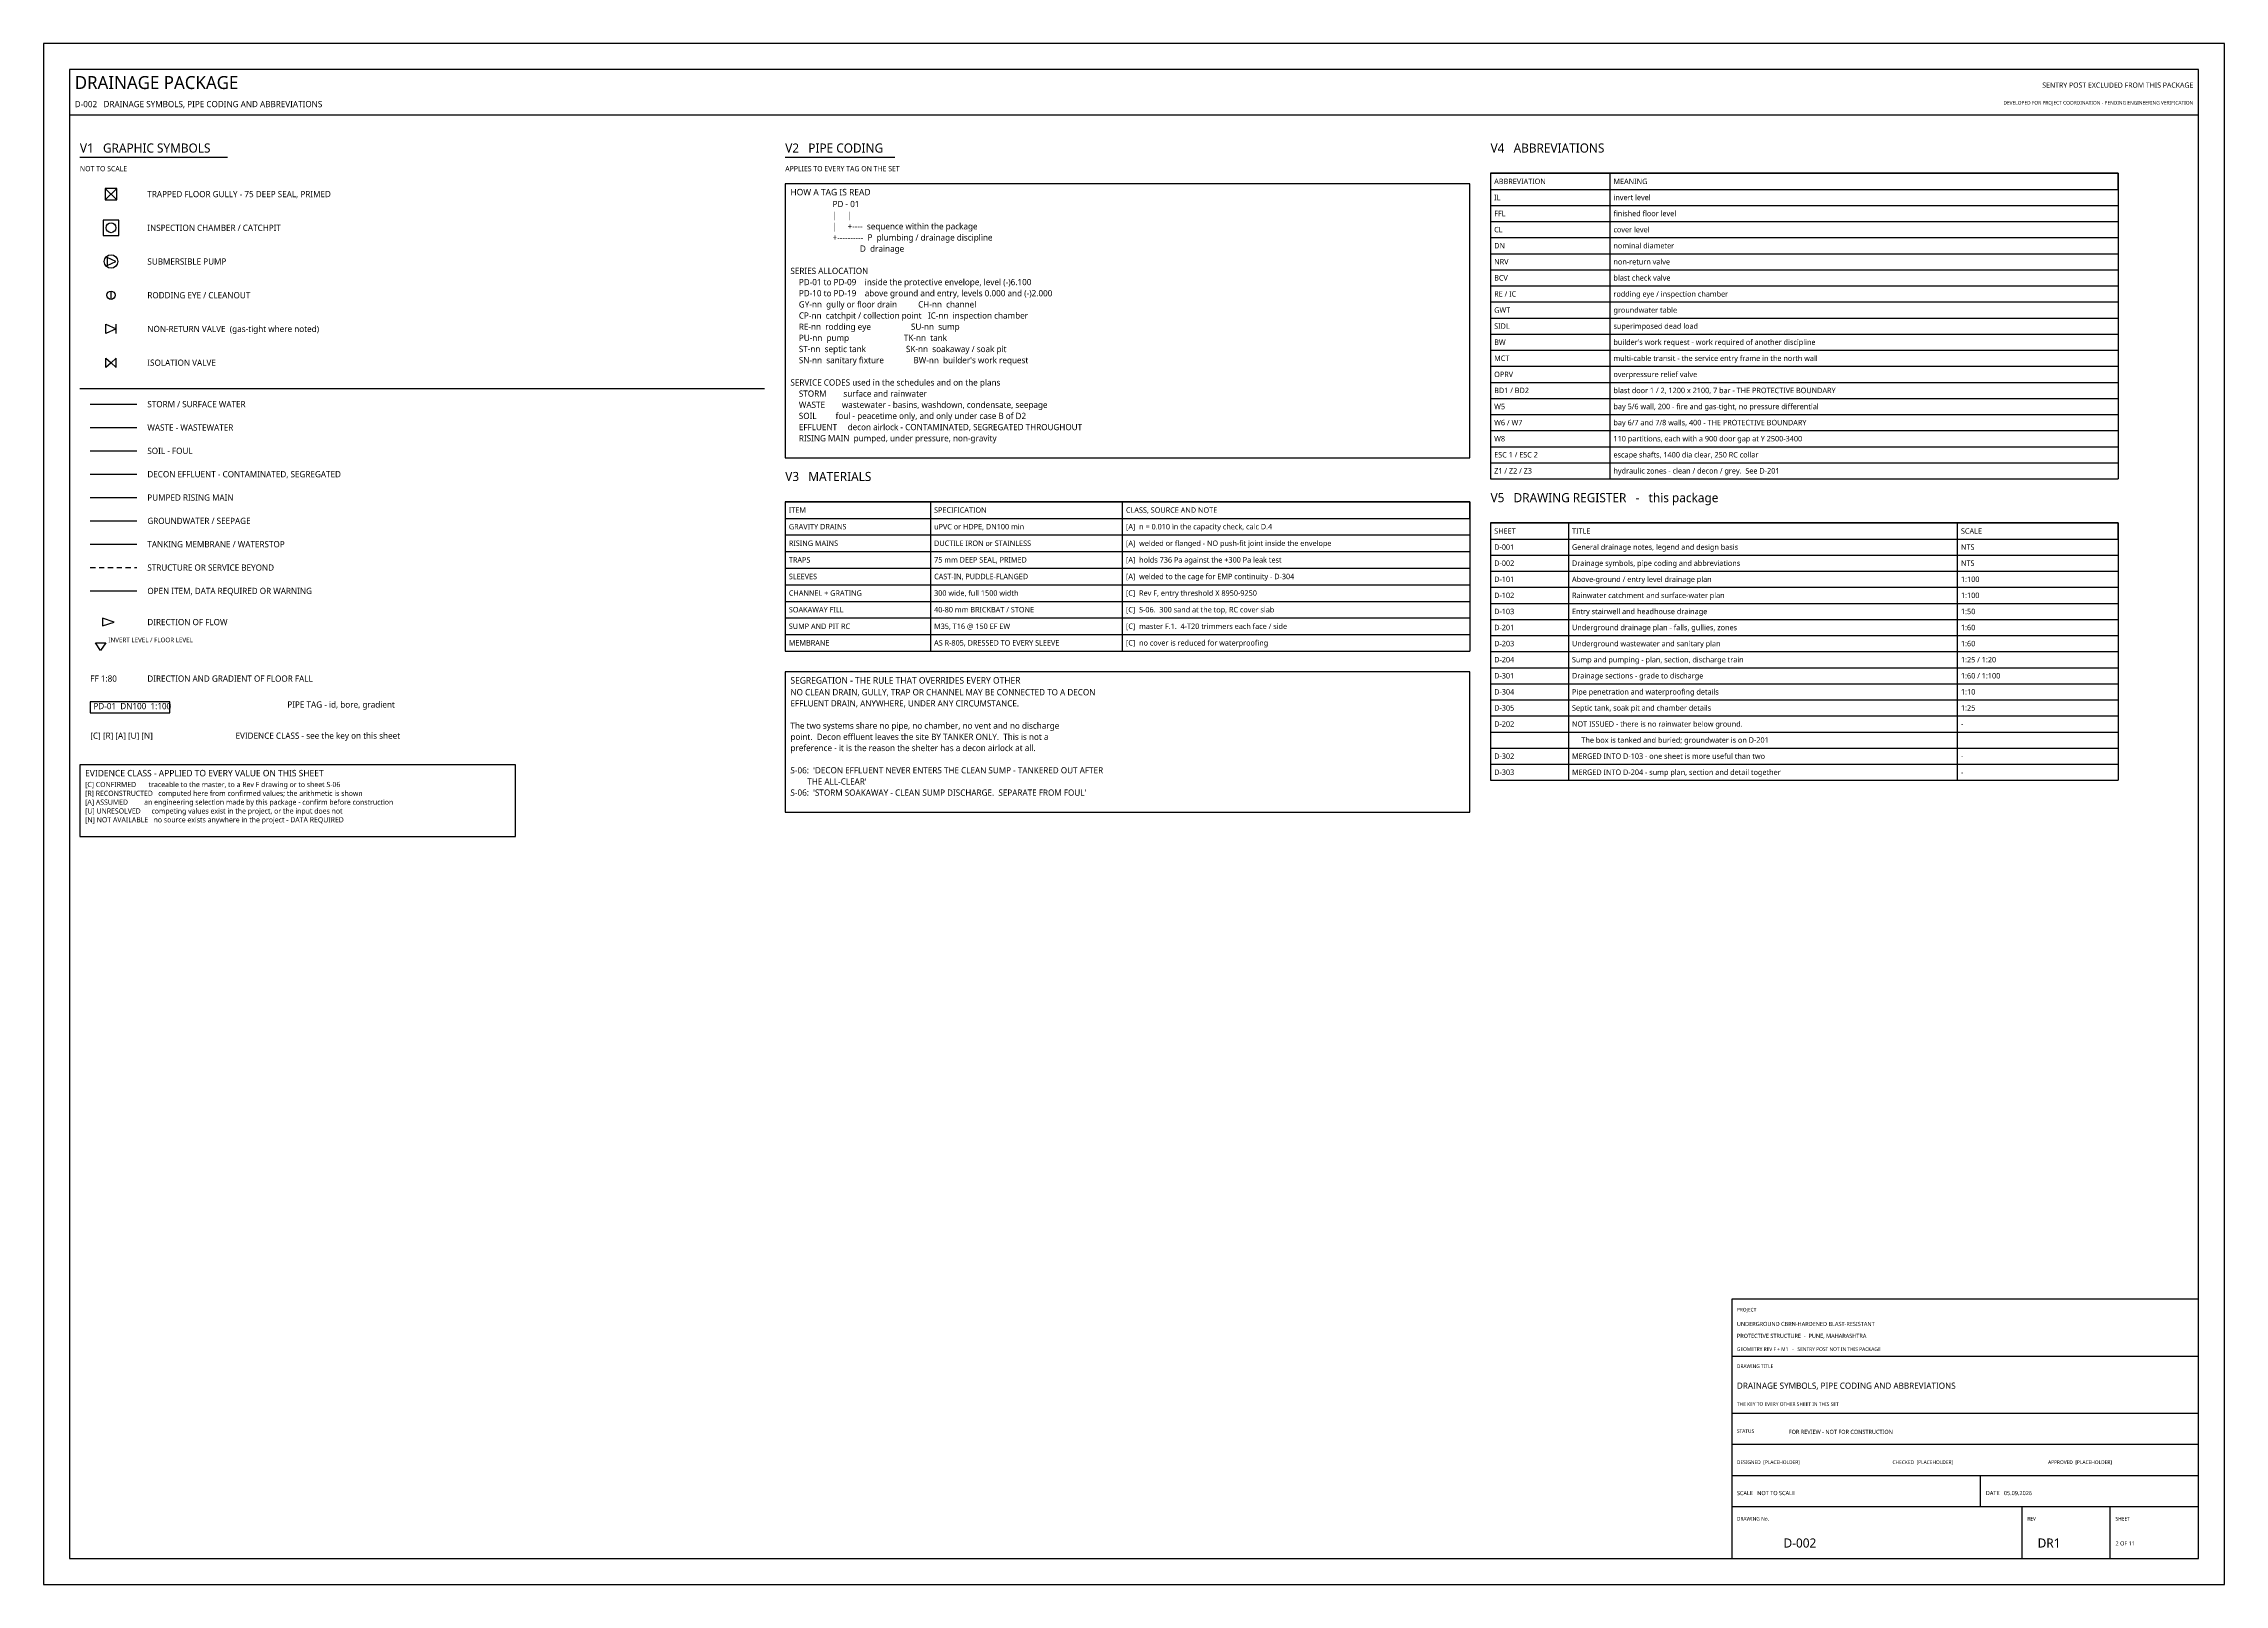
# Model space of a CAD drawing. Header units: millimetres. Extents: x 0 to 841, y 0 to 594.
import ezdxf
from ezdxf.enums import TextEntityAlignment as Align

# ---------------------------------------------------------------- set-up
doc = ezdxf.new("R2010")
doc.units = ezdxf.units.MM
for name, color, linetype in [('M-ARCH-HIDDEN', 8, 'Continuous'), ('M-CALLOUT', 2, 'Continuous'), ('M-DAMPER', 6, 'Continuous'), ('M-FLAG', 1, 'Continuous'), ('M-TABLE', 7, 'Continuous'), ('M-TEXT', 7, 'Continuous'), ('M-TITLE', 7, 'Continuous'), ('M-WATERPROOF', 30, 'Continuous'), ('P-DRAIN-EFF', 6, 'Continuous'), ('P-DRAIN-RISING', 2, 'Continuous'), ('P-DRAIN-SEEP', 4, 'Continuous'), ('P-DRAIN-SOIL', 1, 'Continuous'), ('P-DRAIN-STORM', 5, 'Continuous'), ('P-DRAIN-WASTE', 3, 'Continuous'), ('P-EQUIP', 2, 'Continuous'), ('P-FLOW', 1, 'Continuous'), ('S-LEVEL', 4, 'Continuous'), ('S-NOTE', 7, 'Continuous'), ('S-TEXT', 7, 'Continuous'), ('S-TITLE', 7, 'Continuous')]:
    doc.layers.add(name, color=color, linetype=linetype)
doc.styles.add('OpenSans', font='OpenSans-Regular.ttf')

# ---------------------------------------------------------------- blocks, each defined once
blk = doc.blocks.new('GULLY')
at = {"layer": 'P-EQUIP'}
for p, q in [((-2.2, -2.2), (2.2, 2.2)), ((-2.2, 2.2), (2.2, -2.2))]:
    blk.add_line(p, q, dxfattribs=at)
blk.add_lwpolyline([(-2.2, -2.2), (2.2, -2.2), (2.2, 2.2), (-2.2, 2.2)], close=True, dxfattribs=at)
blk = doc.blocks.new('CHAMBER')
at = {"layer": 'P-EQUIP'}
blk.add_lwpolyline([(-3, -3), (3, -3), (3, 3), (-3, 3)], close=True, dxfattribs=at)
blk.add_circle((0, 0), 1.9, dxfattribs=at)
blk = doc.blocks.new('PUMP')
at = {"layer": 'P-EQUIP'}
blk.add_lwpolyline([(-1.5, -1.5), (1.9, 0), (-1.5, 1.5)], close=True, dxfattribs=at)
blk.add_circle((0, 0), 2.6, dxfattribs=at)
blk = doc.blocks.new('CLEANOUT')
at = {"layer": 'P-EQUIP'}
blk.add_line((0, -1.6), (0, 1.6), dxfattribs=at)
blk.add_circle((0, 0), 1.6, dxfattribs=at)
blk = doc.blocks.new('NRV')
at = {"layer": 'M-DAMPER'}
blk.add_line((2, -1.8), (2, 1.8), dxfattribs=at)
blk.add_lwpolyline([(-2, -1.8), (-2, 1.8), (2, 0)], close=True, dxfattribs=at)
blk = doc.blocks.new('VALVE')
at = {"layer": 'M-DAMPER'}
for points in [[(-2, -1.8), (-2, 1.8), (0, 0)], [(2, -1.8), (2, 1.8), (0, 0)]]:
    blk.add_lwpolyline(points, close=True, dxfattribs=at)
blk = doc.blocks.new('LEVELMK')
at = {"layer": 'S-LEVEL'}
blk.add_lwpolyline([(0, 0), (-2, 3), (2, 3), (0, 0)], close=True, dxfattribs=at)

msp = doc.modelspace()

# ---------------------------------------------------------------- linework, layer by layer
at = {"layer": 'M-ARCH-HIDDEN'}
for p, q in [((18, 392), (20, 392)), ((21.4, 392), (23.4, 392)), ((24.8, 392), (26.8, 392)), ((28.2, 392), (30.2, 392)), ((31.6, 392), (33.6, 392)), ((35, 392), (36, 392))]:
    msp.add_line(p, q, dxfattribs=at)
at = {"layer": 'M-CALLOUT'}
msp.add_lwpolyline([(18, 336), (48.672, 336), (48.672, 340.2), (18, 340.2)], close=True, dxfattribs=at)
at = {"layer": 'M-FLAG'}
msp.add_line((18, 383), (36, 383), dxfattribs=at)
at = {"layer": 'M-TABLE'}
for p, q in [((558, 544), (800, 544)), ((558, 544), (558, 426.2)), ((604, 544), (604, 426.2)), ((800, 544), (800, 426.2)), ((558, 531.6), (800, 531.6)), ((558, 525.4), (800, 525.4)), ((558, 519.2), (800, 519.2)), ((558, 513), (800, 513)), ((558, 506.8), (800, 506.8)), ((558, 500.6), (800, 500.6)), ((558, 494.4), (800, 494.4)), ((558, 488.2), (800, 488.2)), ((558, 482), (800, 482)), ((558, 475.8), (800, 475.8)), ((558, 469.6), (800, 469.6)), ((558, 463.4), (800, 463.4)), ((558, 457.2), (800, 457.2)), ((558, 451), (800, 451)), ((558, 444.8), (800, 444.8)), ((558, 438.6), (800, 438.6)), ((558, 432.4), (800, 432.4)), ((558, 426.2), (800, 426.2)), ((286, 417.375), (550, 417.375)), ((286, 417.375), (286, 359.775)), ((342, 417.375), (342, 359.775)), ((416, 417.375), (416, 359.775)), ((550, 417.375), (550, 359.775)), ((286, 404.575), (550, 404.575)), ((558, 409.2), (800, 409.2)), ((558, 409.2), (558, 310)), ((588, 409.2), (588, 310)), ((738, 409.2), (738, 310)), ((800, 409.2), (800, 310)), ((286, 398.175), (550, 398.175)), ((558, 396.8), (800, 396.8)), ((286, 391.775), (550, 391.775)), ((558, 390.6), (800, 390.6)), ((286, 385.375), (550, 385.375)), ((286, 378.975), (550, 378.975)), ((558, 384.4), (800, 384.4)), ((286, 372.575), (550, 372.575)), ((558, 378.2), (800, 378.2)), ((558, 372), (800, 372)), ((286, 366.175), (550, 366.175)), ((558, 365.8), (800, 365.8)), ((286, 359.775), (550, 359.775)), ((558, 359.6), (800, 359.6)), ((558, 353.4), (800, 353.4)), ((558, 347.2), (800, 347.2)), ((558, 341), (800, 341)), ((558, 334.8), (800, 334.8)), ((558, 328.6), (800, 328.6)), ((558, 322.4), (800, 322.4)), ((558, 316.2), (800, 316.2)), ((558, 310), (800, 310))]:
    msp.add_line(p, q, dxfattribs=at)
for points in [[(558, 537.8), (800, 537.8), (800, 544), (558, 544)], [(286, 410.975), (550, 410.975), (550, 417.375), (286, 417.375)], [(558, 403), (800, 403), (800, 409.2), (558, 409.2)]]:
    msp.add_lwpolyline(points, close=True, dxfattribs=at)
at = {"layer": 'M-TITLE'}
for p, q in [((10, 566.5), (831, 566.5)), ((14, 461), (278, 461)), ((651, 88), (831, 88)), ((651, 66), (831, 66)), ((651, 54), (831, 54)), ((651, 42), (831, 42)), ((747, 30), (747, 42)), ((651, 30), (831, 30)), ((763, 10), (763, 30)), ((797, 10), (797, 30))]:
    msp.add_line(p, q, dxfattribs=at)
msp.add_lwpolyline([(651, 10), (831, 10), (831, 110), (651, 110)], close=True, dxfattribs=at)
at = {"layer": 'M-WATERPROOF'}
msp.add_line((18, 401), (36, 401), dxfattribs=at)
at = {"layer": 'P-DRAIN-EFF'}
msp.add_line((18, 428), (36, 428), dxfattribs=at)
at = {"layer": 'P-DRAIN-RISING'}
msp.add_line((18, 419), (36, 419), dxfattribs=at)
at = {"layer": 'P-DRAIN-SEEP'}
msp.add_line((18, 410), (36, 410), dxfattribs=at)
at = {"layer": 'P-DRAIN-SOIL'}
msp.add_line((18, 437), (36, 437), dxfattribs=at)
at = {"layer": 'P-DRAIN-STORM'}
msp.add_line((18, 455), (36, 455), dxfattribs=at)
at = {"layer": 'P-DRAIN-WASTE'}
msp.add_line((18, 446), (36, 446), dxfattribs=at)
at = {"layer": 'P-FLOW'}
msp.add_lwpolyline([(27.2, 371), (22.72, 372.44), (22.72, 369.56)], close=True, dxfattribs=at)
at = {"layer": 'S-TITLE'}
for p, q in [((14, 550.2), (70.975, 550.2)), ((286, 550.2), (328.239, 550.2))]:
    msp.add_line(p, q, dxfattribs=at)
for points in [[(0, 0), (841, 0), (841, 594), (0, 594)], [(10, 10), (831, 10), (831, 584), (10, 584)], [(286, 434.375), (550, 434.375), (550, 540), (286, 540)], [(286, 297.75), (550, 297.75), (550, 351.775), (286, 351.775)], [(14, 288.375), (182, 288.375), (182, 316), (14, 316)]]:
    msp.add_lwpolyline(points, close=True, dxfattribs=at)

# ---------------------------------------------------------------- block references
for name, p in [('GULLY', (26, 536)), ('CHAMBER', (26, 523)), ('PUMP', (26, 510)), ('CLEANOUT', (26, 497)), ('NRV', (26, 484)), ('VALVE', (26, 471))]:
    msp.add_blockref(name, p)
at = {"layer": 'S-LEVEL'}
msp.add_blockref('LEVELMK', (22, 360), dxfattribs=at)

# ---------------------------------------------------------------- texts
at = {"layer": 'M-CALLOUT', "style": 'OpenSans'}
msp.add_text('PD-01  DN100  1:100', height=2.4, dxfattribs=at).set_placement((19.2, 337.4))
at = {"layer": 'M-FLAG', "style": 'OpenSans'}
for s, height, p in [('DEVELOPED FOR PROJECT COORDINATION - PENDING ENGINEERING VERIFICATION', 1.4, (829, 570.5)), ('SENTRY POST EXCLUDED FROM THIS PACKAGE', 2, (829, 577))]:
    msp.add_text(s, height=height, dxfattribs=at).set_placement(p, align=Align.RIGHT)
for s, height, p in [('[C] [R] [A] [U] [N]', 2.4, (18, 326)), ('FOR REVIEW - NOT FOR CONSTRUCTION', 1.6, (673, 58))]:
    msp.add_text(s, height=height, dxfattribs=at).set_placement(p)
at = {"layer": 'M-TABLE', "style": 'OpenSans'}
for s, p in [('ABBREVIATION', (559.4, 539.85)), ('MEANING', (605.4, 539.85)), ('IL', (559.4, 533.65)), ('invert level', (605.4, 533.65)), ('CL', (559.4, 521.25)), ('FFL', (559.4, 527.45)), ('finished floor level', (605.4, 527.45)), ('cover level', (605.4, 521.25)), ('DN', (559.4, 515.05)), ('nominal diameter', (605.4, 515.05)), ('NRV', (559.4, 508.85)), ('BCV', (559.4, 502.65)), ('non-return valve', (605.4, 508.85)), ('blast check valve', (605.4, 502.65)), ('RE / IC', (559.4, 496.45)), ('rodding eye / inspection chamber', (605.4, 496.45)), ('GWT', (559.4, 490.25)), ('groundwater table', (605.4, 490.25)), ('SIDL', (559.4, 484.05)), ('BW', (559.4, 477.85)), ('superimposed dead load', (605.4, 484.05)), ("builder's work request - work required of another discipline", (605.4, 477.85)), ('MCT', (559.4, 471.65)), ('multi-cable transit - the service entry frame in the north wall', (605.4, 471.65)), ('OPRV', (559.4, 465.45)), ('overpressure relief valve', (605.4, 465.45)), ('W5', (559.4, 453.05)), ('BD1 / BD2', (559.4, 459.25)), ('blast door 1 / 2, 1200 x 2100, 7 bar - THE PROTECTIVE BOUNDARY', (605.4, 459.25)), ('bay 5/6 wall, 200 - fire and gas-tight, no pressure differential', (605.4, 453.05)), ('W6 / W7', (559.4, 446.85)), ('bay 6/7 and 7/8 walls, 400 - THE PROTECTIVE BOUNDARY', (605.4, 446.85)), ('W8', (559.4, 440.65)), ('110 partitions, each with a 900 door gap at Y 2500-3400', (605.4, 440.65)), ('Z1 / Z2 / Z3', (559.4, 428.25)), ('ESC 1 / ESC 2', (559.4, 434.45)), ('escape shafts, 1400 dia clear, 250 RC collar', (605.4, 434.45)), ('hydraulic zones - clean / decon / grey.  See D-201', (605.4, 428.25)), ('ITEM', (287.4, 413.125)), ('SPECIFICATION', (343.4, 413.125)), ('CLASS, SOURCE AND NOTE', (417.4, 413.125)), ('GRAVITY DRAINS', (287.4, 406.725)), ('uPVC or HDPE, DN100 min', (343.4, 406.725)), ('[A]  n = 0.010 in the capacity check, calc D.4', (417.4, 406.725)), ('SHEET', (559.4, 405.05)), ('TITLE', (589.4, 405.05)), ('SCALE', (739.4, 405.05)), ('TRAPS', (287.4, 393.925)), ('RISING MAINS', (287.4, 400.325)), ('75 mm DEEP SEAL, PRIMED', (343.4, 393.925)), ('DUCTILE IRON or STAINLESS', (343.4, 400.325)), ('[A]  welded or flanged - NO push-fit joint inside the envelope', (417.4, 400.325)), ('[A]  holds 736 Pa against the +300 Pa leak test', (417.4, 393.925)), ('D-001', (559.4, 398.85)), ('General drainage notes, legend and design basis', (589.4, 398.85)), ('NTS', (739.4, 398.85)), ('SLEEVES', (287.4, 387.525)), ('CAST-IN, PUDDLE-FLANGED', (343.4, 387.525)), ('[A]  welded to the cage for EMP continuity - D-304', (417.4, 387.525)), ('D-002', (559.4, 392.65)), ('D-101', (559.4, 386.45)), ('Above-ground / entry level drainage plan', (589.4, 386.45)), ('Drainage symbols, pipe coding and abbreviations', (589.4, 392.65)), ('1:100', (739.4, 386.45)), ('NTS', (739.4, 392.65)), ('CHANNEL + GRATING', (287.4, 381.125)), ('300 wide, full 1500 width', (343.4, 381.125)), ('[C]  Rev F, entry threshold X 8950-9250', (417.4, 381.125)), ('D-102', (559.4, 380.25)), ('Rainwater catchment and surface-water plan', (589.4, 380.25)), ('1:100', (739.4, 380.25)), ('SOAKAWAY FILL', (287.4, 374.725)), ('SUMP AND PIT RC', (287.4, 368.325)), ('40-80 mm BRICKBAT / STONE', (343.4, 374.725)), ('M35, T16 @ 150 EF EW', (343.4, 368.325)), ('[C]  S-06.  300 sand at the top, RC cover slab', (417.4, 374.725)), ('[C]  master F.1.  4-T20 trimmers each face / side', (417.4, 368.325)), ('D-103', (559.4, 374.05)), ('Underground drainage plan - falls, gullies, zones', (589.4, 367.85)), ('Entry stairwell and headhouse drainage', (589.4, 374.05)), ('1:50', (739.4, 374.05)), ('MEMBRANE', (287.4, 361.925)), ('AS R-805, DRESSED TO EVERY SLEEVE', (343.4, 361.925)), ('[C]  no cover is reduced for waterproofing', (417.4, 361.925)), ('D-201', (559.4, 367.85)), ('D-203', (559.4, 361.65)), ('Underground wastewater and sanitary plan', (589.4, 361.65)), ('1:60', (739.4, 367.85)), ('1:60', (739.4, 361.65)), ('D-204', (559.4, 355.45)), ('Sump and pumping - plan, section, discharge train', (589.4, 355.45)), ('1:25 / 1:20', (739.4, 355.45)), ('D-301', (559.4, 349.25)), ('D-304', (559.4, 343.05)), ('Drainage sections - grade to discharge', (589.4, 349.25)), ('Pipe penetration and waterproofing details', (589.4, 343.05)), ('1:60 / 1:100', (739.4, 349.25)), ('1:10', (739.4, 343.05)), ('D-305', (559.4, 336.85)), ('Septic tank, soak pit and chamber details', (589.4, 336.85)), ('1:25', (739.4, 336.85)), ('D-202', (559.4, 330.65)), ('NOT ISSUED - there is no rainwater below ground.', (589.4, 330.65)), ('-', (739.4, 330.65)), ('D-302', (559.4, 318.25)), ('MERGED INTO D-103 - one sheet is more useful than two', (589.4, 318.25)), ('     The box is tanked and buried; groundwater is on D-201', (589.4, 324.45)), ('D-303', (559.4, 312.05)), ('MERGED INTO D-204 - sump plan, section and detail together', (589.4, 312.05)), ('-', (739.4, 318.25)), ('-', (739.4, 312.05))]:
    msp.add_text(s, height=2.1, dxfattribs=at).set_placement(p)
at = {"layer": 'M-TEXT', "style": 'OpenSans'}
for s, p in [('TRAPPED FLOOR GULLY - 75 DEEP SEAL, PRIMED', (40, 534.8)), ('INSPECTION CHAMBER / CATCHPIT', (40, 521.8)), ('SUBMERSIBLE PUMP', (40, 508.8)), ('RODDING EYE / CLEANOUT', (40, 495.8)), ('NON-RETURN VALVE  (gas-tight where noted)', (40, 482.8)), ('ISOLATION VALVE', (40, 469.8)), ('STORM / SURFACE WATER', (40, 453.8)), ('WASTE - WASTEWATER', (40, 444.8)), ('SOIL - FOUL', (40, 435.8)), ('DECON EFFLUENT - CONTAMINATED, SEGREGATED', (40, 426.8)), ('PUMPED RISING MAIN', (40, 417.8)), ('GROUNDWATER / SEEPAGE', (40, 408.8)), ('TANKING MEMBRANE / WATERSTOP', (40, 399.8)), ('STRUCTURE OR SERVICE BEYOND', (40, 390.8)), ('OPEN ITEM, DATA REQUIRED OR WARNING', (40, 381.8)), ('DIRECTION OF FLOW', (40, 369.8)), ('FF 1:80', (18, 348)), ('DIRECTION AND GRADIENT OF FLOOR FALL', (40, 348)), ('PIPE TAG - id, bore, gradient', (94, 338)), ('EVIDENCE CLASS - see the key on this sheet', (74, 326))]:
    msp.add_text(s, height=2.4, dxfattribs=at).set_placement(p)
at = {"layer": 'M-TITLE', "style": 'OpenSans'}
for s, height, p in [('DRAINAGE PACKAGE', 5, (12, 576.5)), ('D-002   DRAINAGE SYMBOLS, PIPE CODING AND ABBREVIATIONS', 2.4, (12, 569.5)), ('V4   ABBREVIATIONS', 3.5, (558, 552)), ('V3   MATERIALS', 3.5, (286, 425.375)), ('V5   DRAWING REGISTER   -   this package', 3.5, (558, 417.2)), ('PROJECT', 1.4, (653, 105.2)), ('UNDERGROUND CBRN-HARDENED BLAST-RESISTANT', 1.6, (653, 99.6)), ('PROTECTIVE STRUCTURE  -  PUNE, MAHARASHTRA', 1.6, (653, 95)), ('GEOMETRY REV F + M1   -   SENTRY POST NOT IN THIS PACKAGE', 1.4, (653, 90)), ('DRAWING TITLE', 1.4, (653, 83.4)), ('DRAINAGE SYMBOLS, PIPE CODING AND ABBREVIATIONS', 2.4, (653, 75.4)), ('THE KEY TO EVERY OTHER SHEET IN THIS SET', 1.4, (653, 68.8)), ('STATUS', 1.4, (653, 58.4)), ('DESIGNED  [PLACEHOLDER]', 1.4, (653, 46.4)), ('CHECKED  [PLACEHOLDER]', 1.4, (713, 46.4)), ('APPROVED  [PLACEHOLDER]', 1.4, (773, 46.4)), ('SCALE   NOT TO SCALE', 1.6, (653, 34.4)), ('DATE   05.09.2026', 1.6, (749, 34.4)), ('DRAWING No.', 1.4, (653, 24.6)), ('REV', 1.4, (765, 24.6)), ('SHEET', 1.4, (799, 24.6)), ('D-002', 3.5, (671, 14.2)), ('DR1', 3.5, (769, 14.2)), ('2 OF 11', 1.6, (799, 15))]:
    msp.add_text(s, height=height, dxfattribs=at).set_placement(p)
at = {"layer": 'S-LEVEL', "style": 'OpenSans'}
msp.add_text('INVERT LEVEL / FLOOR LEVEL', height=1.8, dxfattribs=at).set_placement((25, 363.2))
at = {"layer": 'S-NOTE', "style": 'OpenSans'}
for s, height, p in [('                    PD - 01', 2.4, (288, 530.975)), ('                    |     |', 2.4, (288, 526.675)), ('                    |     +----  sequence within the package', 2.4, (288, 522.375)), ('                    +----------  P  plumbing / drainage discipline', 2.4, (288, 518.075)), ('                                 D  drainage', 2.4, (288, 513.775)), ('SERIES ALLOCATION', 2.4, (288, 505.175)), ('    PD-01 to PD-09    inside the protective envelope, level (-)6.100', 2.4, (288, 500.875)), ('    PD-10 to PD-19    above ground and entry, levels 0.000 and (-)2.000', 2.4, (288, 496.575)), ('    GY-nn  gully or floor drain          CH-nn  channel', 2.4, (288, 492.275)), ('    CP-nn  catchpit / collection point   IC-nn  inspection chamber', 2.4, (288, 487.975)), ('    RE-nn  rodding eye                   SU-nn  sump', 2.4, (288, 483.675)), ('    PU-nn  pump                          TK-nn  tank', 2.4, (288, 479.375)), ('    ST-nn  septic tank                   SK-nn  soakaway / soak pit', 2.4, (288, 475.075)), ("    SN-nn  sanitary fixture              BW-nn  builder's work request", 2.4, (288, 470.775)), ('SERVICE CODES used in the schedules and on the plans', 2.4, (288, 462.175)), ('    WASTE        wastewater - basins, washdown, condensate, seepage', 2.4, (288, 453.575)), ('    STORM        surface and rainwater', 2.4, (288, 457.875)), ('    SOIL         foul - peacetime only, and only under case B of D2', 2.4, (288, 449.275)), ('    EFFLUENT     decon airlock - CONTAMINATED, SEGREGATED THROUGHOUT', 2.4, (288, 444.975)), ('    RISING MAIN  pumped, under pressure, non-gravity', 2.4, (288, 440.675)), ('NO CLEAN DRAIN, GULLY, TRAP OR CHANNEL MAY BE CONNECTED TO A DECON', 2.4, (288, 342.75)), ('EFFLUENT DRAIN, ANYWHERE, UNDER ANY CIRCUMSTANCE.', 2.4, (288, 338.45)), ('The two systems share no pipe, no chamber, no vent and no discharge', 2.4, (288, 329.85)), ('point.  Decon effluent leaves the site BY TANKER ONLY.  This is not a', 2.4, (288, 325.55)), ('preference - it is the reason the shelter has a decon airlock at all.', 2.4, (288, 321.25)), ("S-06:  'DECON EFFLUENT NEVER ENTERS THE CLEAN SUMP - TANKERED OUT AFTER", 2.4, (288, 312.65)), ('[C] CONFIRMED       traceable to the master, to a Rev F drawing or to sheet S-06', 2, (16, 307.375)), ('[R] RECONSTRUCTED   computed here from confirmed values; the arithmetic is shown', 2, (16, 303.975)), ("S-06:  'STORM SOAKAWAY - CLEAN SUMP DISCHARGE.  SEPARATE FROM FOUL'", 2.4, (288, 304.05)), ("        THE ALL-CLEAR'", 2.4, (288, 308.35)), ('[A] ASSUMED         an engineering selection made by this package - confirm before construction', 2, (16, 300.575)), ('[U] UNRESOLVED      competing values exist in the project, or the input does not', 2, (16, 297.175)), ('[N] NOT AVAILABLE   no source exists anywhere in the project - DATA REQUIRED', 2, (16, 293.775))]:
    msp.add_text(s, height=height, dxfattribs=at).set_placement(p)
at = {"layer": 'S-TEXT', "style": 'OpenSans'}
for s, p in [('NOT TO SCALE', (14, 544.8)), ('APPLIES TO EVERY TAG ON THE SET', (286, 544.8))]:
    msp.add_text(s, height=2, dxfattribs=at).set_placement(p)
at = {"layer": 'S-TITLE', "style": 'OpenSans'}
for s, height, p in [('V1   GRAPHIC SYMBOLS', 3.5, (14, 552)), ('V2   PIPE CODING', 3.5, (286, 552)), ('HOW A TAG IS READ', 2.5, (288, 535.5)), ('SEGREGATION - THE RULE THAT OVERRIDES EVERY OTHER', 2.5, (288, 347.275)), ('EVIDENCE CLASS - APPLIED TO EVERY VALUE ON THIS SHEET', 2.5, (16, 311.5))]:
    msp.add_text(s, height=height, dxfattribs=at).set_placement(p)

doc.saveas('drawing.dxf')
